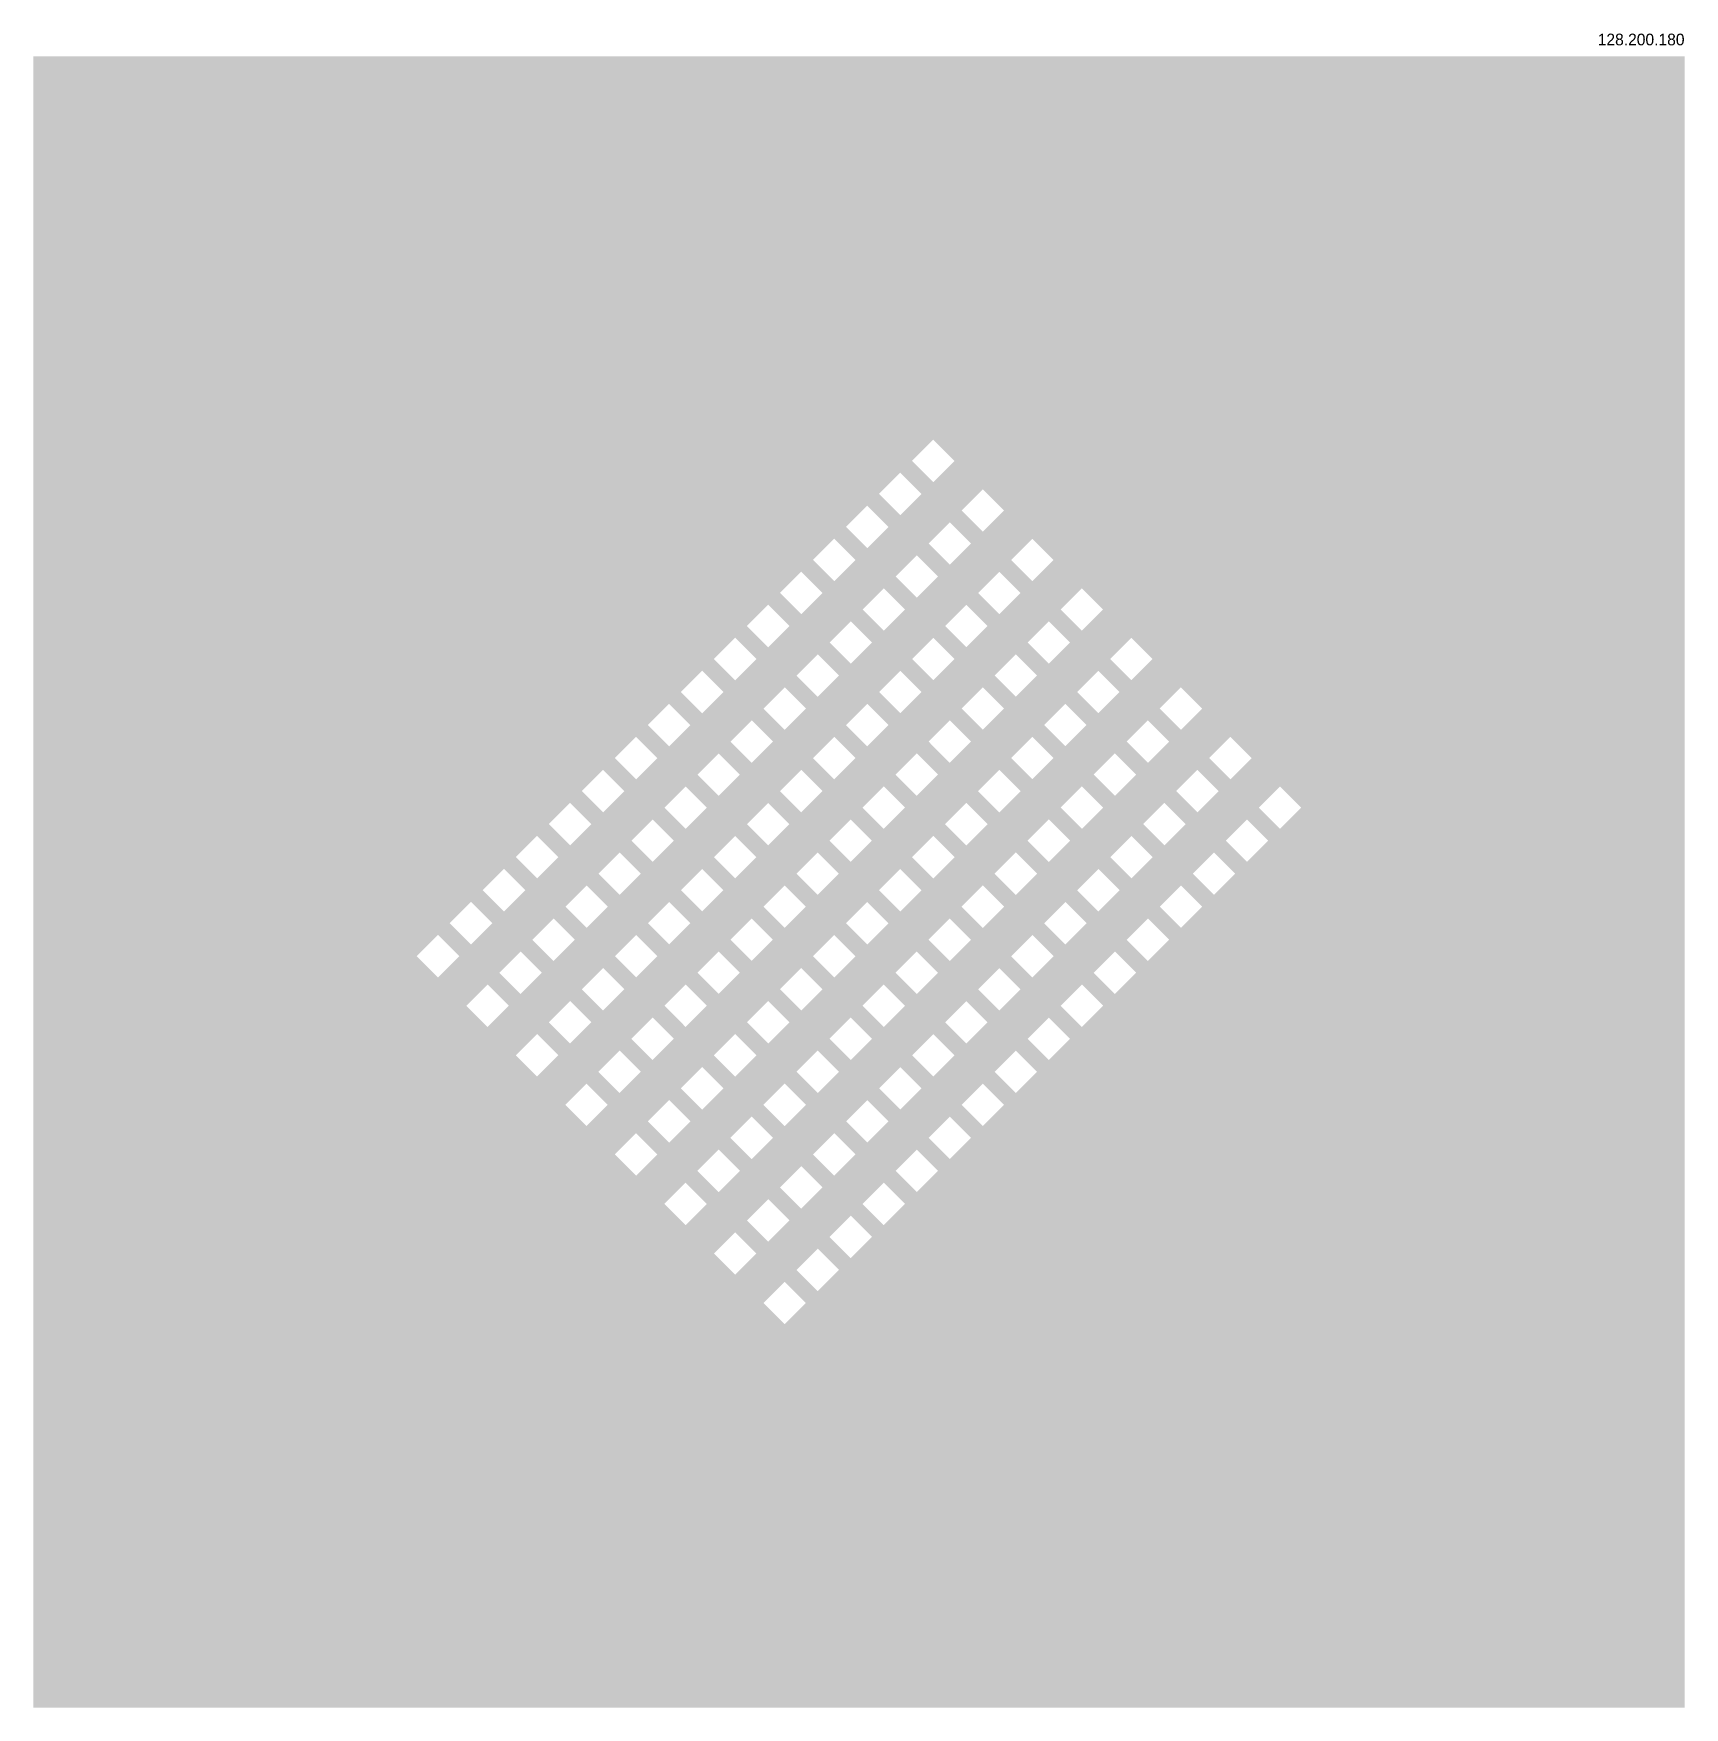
# Model space of a CAD drawing. Header units: inches. Extents: x -55000 to 163233, y -55008 to 54992.
# Drawn here: x 142991 to 152891, y 8130 to 18167 of the extents above; entities that cross this region are included whole.
import ezdxf

# ---------------------------------------------------------------- set-up
doc = ezdxf.new("R2010")
doc.units = ezdxf.units.IN
doc.header["$MEASUREMENT"] = 0
doc.linetypes.add('ACAD_ISO07W100', pattern=[3, 0, -3])
doc.layers.get('0').update_dxf_attribs({"color": 20, "linetype": 'ACAD_ISO07W100'})
doc.styles.get("Standard").update_dxf_attribs({"font": 'arial.ttf'})

msp = doc.modelspace()

# ---------------------------------------------------------------- texts
at = {"insert": (152891.22615, 18166.14957), "char_height": 70, "attachment_point": 3}
msp.add_mtext_dynamic_manual_height_columns('{\\fCastellar|b0|i0|c0|p18;128.200.180}', width=243.9962625, gutter_width=1, heights=[0], dxfattribs=at)

# ---------------------------------------------------------------- hatches: boundary and pattern name
at = {"transparency": 33554483}
h = msp.add_hatch(color=256, dxfattribs=at)
h.dxf.hatch_style = 1
h.paths.add_polyline_path([(145614.84484, 12705.478), (145487.56561, 12832.75722), (145614.84484, 12960.03644), (145742.12406, 12832.75722)], flags=16)
h.paths.add_polyline_path([(145812.83473, 12903.4679), (145685.55551, 13030.74712), (145812.83473, 13158.02634), (145940.11395, 13030.74712)], flags=16)
h.paths.add_polyline_path([(145713.83978, 12210.50325), (145586.56056, 12337.78247), (145713.83978, 12465.06169), (145841.11901, 12337.78247)], flags=16)
h.paths.add_polyline_path([(145911.82968, 12408.49315), (145784.55046, 12535.77237), (145911.82968, 12663.05159), (146039.1089, 12535.77237)], flags=16)
h.paths.add_polyline_path([(146109.81958, 12606.48305), (145982.54036, 12733.76227), (146109.81958, 12861.04149), (146237.0988, 12733.76227)], flags=16)
h.paths.add_polyline_path([(146307.80948, 12804.47295), (146180.53026, 12931.75217), (146307.80948, 13059.03139), (146435.0887, 12931.75217)], flags=16)
h.paths.add_polyline_path([(146010.82463, 11913.51841), (145883.54541, 12040.79763), (146010.82463, 12168.07685), (146138.10385, 12040.79763)], flags=16)
h.paths.add_polyline_path([(146208.81453, 12111.5083), (146081.53531, 12238.78752), (146208.81453, 12366.06675), (146336.09375, 12238.78752)], flags=16)
h.paths.add_polyline_path([(146406.80443, 12309.4982), (146279.52521, 12436.77742), (146406.80443, 12564.05664), (146534.08365, 12436.77742)], flags=16)
h.paths.add_polyline_path([(146802.78423, 12705.478), (146675.50501, 12832.75722), (146802.78423, 12960.03644), (146930.06345, 12832.75722)], flags=16)
h.paths.add_polyline_path([(146307.80948, 11616.53356), (146180.53026, 11743.81278), (146307.80948, 11871.092), (146435.0887, 11743.81278)], flags=16)
h.paths.add_polyline_path([(146505.79938, 11814.52346), (146378.52016, 11941.80268), (146505.79938, 12069.0819), (146633.0786, 11941.80268)], flags=16)
h.paths.add_polyline_path([(146703.78928, 12012.51335), (146576.51006, 12139.79258), (146703.78928, 12267.0718), (146831.0685, 12139.79258)], flags=16)
h.paths.add_polyline_path([(146901.77918, 12210.50325), (146774.49996, 12337.78247), (146901.77918, 12465.06169), (147029.0584, 12337.78247)], flags=16)
h.paths.add_polyline_path([(147099.76908, 12408.49315), (146972.48986, 12535.77237), (147099.76908, 12663.05159), (147227.0483, 12535.77237)], flags=16)
h.paths.add_polyline_path([(147297.75897, 12606.48305), (147170.47975, 12733.76227), (147297.75897, 12861.04149), (147425.0382, 12733.76227)], flags=16)
h.paths.add_polyline_path([(146604.79433, 11319.54871), (146477.51511, 11446.82793), (146604.79433, 11574.10715), (146732.07355, 11446.82793)], flags=16)
h.paths.add_polyline_path([(146802.78423, 11517.53861), (146675.50501, 11644.81783), (146802.78423, 11772.09705), (146930.06345, 11644.81783)], flags=16)
h.paths.add_polyline_path([(147000.77413, 11715.52851), (146873.49491, 11842.80773), (147000.77413, 11970.08695), (147128.05335, 11842.80773)], flags=16)
h.paths.add_polyline_path([(147198.76403, 11913.51841), (147071.4848, 12040.79763), (147198.76403, 12168.07685), (147326.04325, 12040.79763)], flags=16)
h.paths.add_polyline_path([(147396.75392, 12111.5083), (147269.4747, 12238.78752), (147396.75392, 12366.06675), (147524.03314, 12238.78752)], flags=16)
h.paths.add_polyline_path([(147594.74382, 12309.4982), (147467.4646, 12436.77742), (147594.74382, 12564.05664), (147722.02304, 12436.77742)], flags=16)
h.paths.add_polyline_path([(147297.75897, 11418.54366), (147170.47975, 11545.82288), (147297.75897, 11673.1021), (147425.0382, 11545.82288)], flags=16)
h.paths.add_polyline_path([(147495.74887, 11616.53356), (147368.46965, 11743.81278), (147495.74887, 11871.092), (147623.02809, 11743.81278)], flags=16)
h.paths.add_polyline_path([(147693.73877, 11814.52346), (147566.45955, 11941.80268), (147693.73877, 12069.0819), (147821.01799, 11941.80268)], flags=16)
h.paths.add_polyline_path([(147099.76908, 11220.55376), (146972.48986, 11347.83298), (147099.76908, 11475.1122), (147227.0483, 11347.83298)], flags=16)
h.paths.add_polyline_path([(146604.79433, 12507.4881), (146477.51511, 12634.76732), (146604.79433, 12762.04654), (146732.07355, 12634.76732)], flags=16)
h.paths.add_polyline_path([(146010.82463, 13101.4578), (145883.54541, 13228.73702), (146010.82463, 13356.01624), (146138.10385, 13228.73702)], flags=16)
h.paths.add_polyline_path([(146208.81453, 13299.4477), (146081.53531, 13426.72692), (146208.81453, 13554.00614), (146336.09375, 13426.72692)], flags=16)
h.paths.add_polyline_path([(146703.78928, 13200.45275), (146576.51006, 13327.73197), (146703.78928, 13455.01119), (146831.0685, 13327.73197)], flags=16)
h.paths.add_polyline_path([(147000.77413, 12903.4679), (146873.49491, 13030.74712), (147000.77413, 13158.02634), (147128.05335, 13030.74712)], flags=16)
h.paths.add_polyline_path([(145416.85494, 12507.4881), (145289.57572, 12634.76732), (145416.85494, 12762.04654), (145544.13416, 12634.76732)], flags=16)
h.paths.add_polyline_path([(146901.77918, 11022.56386), (146774.49996, 11149.84308), (146901.77918, 11277.1223), (147029.0584, 11149.84308)], flags=16)
h.paths.add_polyline_path([(147891.72867, 12012.51335), (147764.44945, 12139.79258), (147891.72867, 12267.0718), (148019.00789, 12139.79258)], flags=16)
h.paths.add_polyline_path([(146406.80443, 13497.4376), (146279.52521, 13624.71682), (146406.80443, 13751.99604), (146534.08365, 13624.71682)], flags=16)
h.paths.add_polyline_path([(147198.76403, 10725.57901), (147071.4848, 10852.85823), (147198.76403, 10980.13745), (147326.04325, 10852.85823)], flags=16)
h.paths.add_polyline_path([(147396.75392, 10923.56891), (147269.4747, 11050.84813), (147396.75392, 11178.12735), (147524.03314, 11050.84813)], flags=16)
h.paths.add_polyline_path([(147594.74382, 11121.55881), (147467.4646, 11248.83803), (147594.74382, 11376.11725), (147722.02304, 11248.83803)], flags=16)
h.paths.add_polyline_path([(147792.73372, 11319.54871), (147665.4545, 11446.82793), (147792.73372, 11574.10715), (147920.01294, 11446.82793)], flags=16)
h.paths.add_polyline_path([(147990.72362, 11517.53861), (147863.4444, 11644.81783), (147990.72362, 11772.09705), (148118.00284, 11644.81783)], flags=16)
h.paths.add_polyline_path([(148188.71352, 11715.52851), (148061.4343, 11842.80773), (148188.71352, 11970.08695), (148315.99274, 11842.80773)], flags=16)
h.paths.add_polyline_path([(147693.73877, 10626.58406), (147566.45955, 10753.86328), (147693.73877, 10881.1425), (147821.01799, 10753.86328)], flags=16)
h.paths.add_polyline_path([(147891.72867, 10824.57396), (147764.44945, 10951.85318), (147891.72867, 11079.1324), (148019.00789, 10951.85318)], flags=16)
h.paths.add_polyline_path([(148089.71857, 11022.56386), (147962.43935, 11149.84308), (148089.71857, 11277.1223), (148216.99779, 11149.84308)], flags=16)
h.paths.add_polyline_path([(148287.70847, 11220.55376), (148160.42925, 11347.83298), (148287.70847, 11475.1122), (148414.98769, 11347.83298)], flags=16)
h.paths.add_polyline_path([(148485.69837, 11418.54366), (148358.41915, 11545.82288), (148485.69837, 11673.1021), (148612.97759, 11545.82288)], flags=16)
h.paths.add_polyline_path([(146604.79433, 13695.42749), (146477.51511, 13822.70671), (146604.79433, 13949.98593), (146732.07355, 13822.70671)], flags=16)
h.paths.add_polyline_path([(146802.78423, 13893.41739), (146675.50501, 14020.69661), (146802.78423, 14147.97583), (146930.06345, 14020.69661)], flags=16)
h.paths.add_polyline_path([(147000.77413, 14091.40729), (146873.49491, 14218.68651), (147000.77413, 14345.96573), (147128.05335, 14218.68651)], flags=16)
h.paths.add_polyline_path([(147198.76403, 14289.39719), (147071.4848, 14416.67641), (147198.76403, 14543.95563), (147326.04325, 14416.67641)], flags=16)
h.paths.add_polyline_path([(147396.75392, 14487.38709), (147269.4747, 14614.66631), (147396.75392, 14741.94553), (147524.03314, 14614.66631)], flags=16)
h.paths.add_polyline_path([(147594.74382, 14685.37699), (147467.4646, 14812.65621), (147594.74382, 14939.93543), (147722.02304, 14812.65621)], flags=16)
h.paths.add_polyline_path([(147792.73372, 14883.36689), (147665.4545, 15010.64611), (147792.73372, 15137.92533), (147920.01294, 15010.64611)], flags=16)
h.paths.add_polyline_path([(147990.72362, 15081.35678), (147863.4444, 15208.63601), (147990.72362, 15335.91523), (148118.00284, 15208.63601)], flags=16)
h.paths.add_polyline_path([(148188.71352, 15279.34668), (148061.4343, 15406.6259), (148188.71352, 15533.90512), (148315.99274, 15406.6259)], flags=16)
h.paths.add_polyline_path([(146901.77918, 13398.44265), (146774.49996, 13525.72187), (146901.77918, 13653.00109), (147029.0584, 13525.72187)], flags=16)
h.paths.add_polyline_path([(147099.76908, 13596.43254), (146972.48986, 13723.71177), (147099.76908, 13850.99099), (147227.0483, 13723.71177)], flags=16)
h.paths.add_polyline_path([(147297.75897, 13794.42244), (147170.47975, 13921.70166), (147297.75897, 14048.98088), (147425.0382, 13921.70166)], flags=16)
h.paths.add_polyline_path([(147495.74887, 13992.41234), (147368.46965, 14119.69156), (147495.74887, 14246.97078), (147623.02809, 14119.69156)], flags=16)
h.paths.add_polyline_path([(147693.73877, 14190.40224), (147566.45955, 14317.68146), (147693.73877, 14444.96068), (147821.01799, 14317.68146)], flags=16)
h.paths.add_polyline_path([(147891.72867, 14388.39214), (147764.44945, 14515.67136), (147891.72867, 14642.95058), (148019.00789, 14515.67136)], flags=16)
h.paths.add_polyline_path([(148089.71857, 14586.38204), (147962.43935, 14713.66126), (148089.71857, 14840.94048), (148216.99779, 14713.66126)], flags=16)
h.paths.add_polyline_path([(148287.70847, 14784.37194), (148160.42925, 14911.65116), (148287.70847, 15038.93038), (148414.98769, 14911.65116)], flags=16)
h.paths.add_polyline_path([(148485.69837, 14982.36184), (148358.41915, 15109.64106), (148485.69837, 15236.92028), (148612.97759, 15109.64106)], flags=16)
h.paths.add_polyline_path([(147198.76403, 13101.4578), (147071.4848, 13228.73702), (147198.76403, 13356.01624), (147326.04325, 13228.73702)], flags=16)
h.paths.add_polyline_path([(147396.75392, 13299.4477), (147269.4747, 13426.72692), (147396.75392, 13554.00614), (147524.03314, 13426.72692)], flags=16)
h.paths.add_polyline_path([(147594.74382, 13497.4376), (147467.4646, 13624.71682), (147594.74382, 13751.99604), (147722.02304, 13624.71682)], flags=16)
h.paths.add_polyline_path([(147792.73372, 13695.42749), (147665.4545, 13822.70671), (147792.73372, 13949.98593), (147920.01294, 13822.70671)], flags=16)
h.paths.add_polyline_path([(147990.72362, 13893.41739), (147863.4444, 14020.69661), (147990.72362, 14147.97583), (148118.00284, 14020.69661)], flags=16)
h.paths.add_polyline_path([(148188.71352, 14091.40729), (148061.4343, 14218.68651), (148188.71352, 14345.96573), (148315.99274, 14218.68651)], flags=16)
h.paths.add_polyline_path([(148386.70342, 14289.39719), (148259.4242, 14416.67641), (148386.70342, 14543.95563), (148513.98264, 14416.67641)], flags=16)
h.paths.add_polyline_path([(148584.69332, 14487.38709), (148457.4141, 14614.66631), (148584.69332, 14741.94553), (148711.97254, 14614.66631)], flags=16)
h.paths.add_polyline_path([(148782.68322, 14685.37699), (148655.40399, 14812.65621), (148782.68322, 14939.93543), (148909.96244, 14812.65621)], flags=16)
h.paths.add_polyline_path([(148980.67311, 14883.36689), (148853.39389, 15010.64611), (148980.67311, 15137.92533), (149107.95233, 15010.64611)], flags=16)
h.paths.add_polyline_path([(147495.74887, 12804.47295), (147368.46965, 12931.75217), (147495.74887, 13059.03139), (147623.02809, 12931.75217)], flags=16)
h.paths.add_polyline_path([(147693.73877, 13002.46285), (147566.45955, 13129.74207), (147693.73877, 13257.02129), (147821.01799, 13129.74207)], flags=16)
h.paths.add_polyline_path([(147891.72867, 13200.45275), (147764.44945, 13327.73197), (147891.72867, 13455.01119), (148019.00789, 13327.73197)], flags=16)
h.paths.add_polyline_path([(148089.71857, 13398.44265), (147962.43935, 13525.72187), (148089.71857, 13653.00109), (148216.99779, 13525.72187)], flags=16)
h.paths.add_polyline_path([(148287.70847, 13596.43254), (148160.42925, 13723.71177), (148287.70847, 13850.99099), (148414.98769, 13723.71177)], flags=16)
h.paths.add_polyline_path([(148485.69837, 13794.42244), (148358.41915, 13921.70166), (148485.69837, 14048.98088), (148612.97759, 13921.70166)], flags=16)
h.paths.add_polyline_path([(148683.68827, 13992.41234), (148556.40905, 14119.69156), (148683.68827, 14246.97078), (148810.96749, 14119.69156)], flags=16)
h.paths.add_polyline_path([(148881.67816, 14190.40224), (148754.39894, 14317.68146), (148881.67816, 14444.96068), (149008.95739, 14317.68146)], flags=16)
h.paths.add_polyline_path([(149079.66806, 14388.39214), (148952.38884, 14515.67136), (149079.66806, 14642.95058), (149206.94728, 14515.67136)], flags=16)
h.paths.add_polyline_path([(149277.65796, 14586.38204), (149150.37874, 14713.66126), (149277.65796, 14840.94048), (149404.93718, 14713.66126)], flags=16)
h.paths.add_polyline_path([(147792.73372, 12507.4881), (147665.4545, 12634.76732), (147792.73372, 12762.04654), (147920.01294, 12634.76732)], flags=16)
h.paths.add_polyline_path([(147990.72362, 12705.478), (147863.4444, 12832.75722), (147990.72362, 12960.03644), (148118.00284, 12832.75722)], flags=16)
h.paths.add_polyline_path([(148188.71352, 12903.4679), (148061.4343, 13030.74712), (148188.71352, 13158.02634), (148315.99274, 13030.74712)], flags=16)
h.paths.add_polyline_path([(148386.70342, 13101.4578), (148259.4242, 13228.73702), (148386.70342, 13356.01624), (148513.98264, 13228.73702)], flags=16)
h.paths.add_polyline_path([(148584.69332, 13299.4477), (148457.4141, 13426.72692), (148584.69332, 13554.00614), (148711.97254, 13426.72692)], flags=16)
h.paths.add_polyline_path([(148782.68322, 13497.4376), (148655.40399, 13624.71682), (148782.68322, 13751.99604), (148909.96244, 13624.71682)], flags=16)
h.paths.add_polyline_path([(148980.67311, 13695.42749), (148853.39389, 13822.70671), (148980.67311, 13949.98593), (149107.95233, 13822.70671)], flags=16)
h.paths.add_polyline_path([(149178.66301, 13893.41739), (149051.38379, 14020.69661), (149178.66301, 14147.97583), (149305.94223, 14020.69661)], flags=16)
h.paths.add_polyline_path([(149376.65291, 14091.40729), (149249.37369, 14218.68651), (149376.65291, 14345.96573), (149503.93213, 14218.68651)], flags=16)
h.paths.add_polyline_path([(149574.64281, 14289.39719), (149447.36359, 14416.67641), (149574.64281, 14543.95563), (149701.92203, 14416.67641)], flags=16)
h.paths.add_polyline_path([(148089.71857, 12210.50325), (147962.43935, 12337.78247), (148089.71857, 12465.06169), (148216.99779, 12337.78247)], flags=16)
h.paths.add_polyline_path([(148287.70847, 12408.49315), (148160.42925, 12535.77237), (148287.70847, 12663.05159), (148414.98769, 12535.77237)], flags=16)
h.paths.add_polyline_path([(148485.69837, 12606.48305), (148358.41915, 12733.76227), (148485.69837, 12861.04149), (148612.97759, 12733.76227)], flags=16)
h.paths.add_polyline_path([(148683.68827, 12804.47295), (148556.40905, 12931.75217), (148683.68827, 13059.03139), (148810.96749, 12931.75217)], flags=16)
h.paths.add_polyline_path([(148881.67816, 13002.46285), (148754.39894, 13129.74207), (148881.67816, 13257.02129), (149008.95739, 13129.74207)], flags=16)
h.paths.add_polyline_path([(149079.66806, 13200.45275), (148952.38884, 13327.73197), (149079.66806, 13455.01119), (149206.94728, 13327.73197)], flags=16)
h.paths.add_polyline_path([(149277.65796, 13398.44265), (149150.37874, 13525.72187), (149277.65796, 13653.00109), (149404.93718, 13525.72187)], flags=16)
h.paths.add_polyline_path([(149475.64786, 13596.43254), (149348.36864, 13723.71177), (149475.64786, 13850.99099), (149602.92708, 13723.71177)], flags=16)
h.paths.add_polyline_path([(149673.63776, 13794.42244), (149546.35854, 13921.70166), (149673.63776, 14048.98088), (149800.91698, 13921.70166)], flags=16)
h.paths.add_polyline_path([(149871.62766, 13992.41234), (149744.34844, 14119.69156), (149871.62766, 14246.97078), (149998.90688, 14119.69156)], flags=16)
h.paths.add_polyline_path([(148386.70342, 11913.51841), (148259.4242, 12040.79763), (148386.70342, 12168.07685), (148513.98264, 12040.79763)], flags=16)
h.paths.add_polyline_path([(148584.69332, 12111.5083), (148457.4141, 12238.78752), (148584.69332, 12366.06675), (148711.97254, 12238.78752)], flags=16)
h.paths.add_polyline_path([(148782.68322, 12309.4982), (148655.40399, 12436.77742), (148782.68322, 12564.05664), (148909.96244, 12436.77742)], flags=16)
h.paths.add_polyline_path([(148980.67311, 12507.4881), (148853.39389, 12634.76732), (148980.67311, 12762.04654), (149107.95233, 12634.76732)], flags=16)
h.paths.add_polyline_path([(149178.66301, 12705.478), (149051.38379, 12832.75722), (149178.66301, 12960.03644), (149305.94223, 12832.75722)], flags=16)
h.paths.add_polyline_path([(149376.65291, 12903.4679), (149249.37369, 13030.74712), (149376.65291, 13158.02634), (149503.93213, 13030.74712)], flags=16)
h.paths.add_polyline_path([(149574.64281, 13101.4578), (149447.36359, 13228.73702), (149574.64281, 13356.01624), (149701.92203, 13228.73702)], flags=16)
h.paths.add_polyline_path([(149772.63271, 13299.4477), (149645.35349, 13426.72692), (149772.63271, 13554.00614), (149899.91193, 13426.72692)], flags=16)
h.paths.add_polyline_path([(149970.62261, 13497.4376), (149843.34339, 13624.71682), (149970.62261, 13751.99604), (150097.90183, 13624.71682)], flags=16)
h.paths.add_polyline_path([(150168.61251, 13695.42749), (150041.33329, 13822.70671), (150168.61251, 13949.98593), (150295.89173, 13822.70671)], flags=16)
h.paths.add_polyline_path([(148683.68827, 11616.53356), (148556.40905, 11743.81278), (148683.68827, 11871.092), (148810.96749, 11743.81278)], flags=16)
h.paths.add_polyline_path([(148881.67816, 11814.52346), (148754.39894, 11941.80268), (148881.67816, 12069.0819), (149008.95739, 11941.80268)], flags=16)
h.paths.add_polyline_path([(149079.66806, 12012.51335), (148952.38884, 12139.79258), (149079.66806, 12267.0718), (149206.94728, 12139.79258)], flags=16)
h.paths.add_polyline_path([(149277.65796, 12210.50325), (149150.37874, 12337.78247), (149277.65796, 12465.06169), (149404.93718, 12337.78247)], flags=16)
h.paths.add_polyline_path([(149475.64786, 12408.49315), (149348.36864, 12535.77237), (149475.64786, 12663.05159), (149602.92708, 12535.77237)], flags=16)
h.paths.add_polyline_path([(149673.63776, 12606.48305), (149546.35854, 12733.76227), (149673.63776, 12861.04149), (149800.91698, 12733.76227)], flags=16)
h.paths.add_polyline_path([(149871.62766, 12804.47295), (149744.34844, 12931.75217), (149871.62766, 13059.03139), (149998.90688, 12931.75217)], flags=16)
h.paths.add_polyline_path([(150069.61756, 13002.46285), (149942.33834, 13129.74207), (150069.61756, 13257.02129), (150196.89678, 13129.74207)], flags=16)
h.paths.add_polyline_path([(150267.60746, 13200.45275), (150140.32824, 13327.73197), (150267.60746, 13455.01119), (150394.88668, 13327.73197)], flags=16)
h.paths.add_polyline_path([(150465.59735, 13398.44265), (150338.31813, 13525.72187), (150465.59735, 13653.00109), (150592.87658, 13525.72187)], flags=16)
h.paths.add_polyline_path([(148683.68827, 15180.35173), (148556.40905, 15307.63095), (148683.68827, 15434.91018), (148810.96749, 15307.63095)], flags=16)
h.paths.add_polyline_path([(148386.70342, 15477.33658), (148259.4242, 15604.6158), (148386.70342, 15731.89502), (148513.98264, 15604.6158)], flags=16)
h.paths.add_polyline_path([(146505.79938, 13002.46285), (146378.52016, 13129.74207), (146505.79938, 13257.02129), (146633.0786, 13129.74207)], flags=16)
h.paths.add_polyline_path([(147495.74887, 10428.59416), (147368.46965, 10555.87339), (147495.74887, 10683.15261), (147623.02809, 10555.87339)], flags=16)
h.paths.add_polyline_path([(142991.22615, 8130.24459), (142991.22615, 18030.24459), (152891.22615, 18030.24459), (152891.22615, 8130.24459)])

msp.set_redraw_order([(e.dxf.handle, doc.entitydb.next_handle()) for e in msp.query("TEXT MTEXT ATTDEF DIMENSION ARC_DIMENSION")])  # texts and dimensions are drawn at this point

doc.saveas('drawing.dxf')
